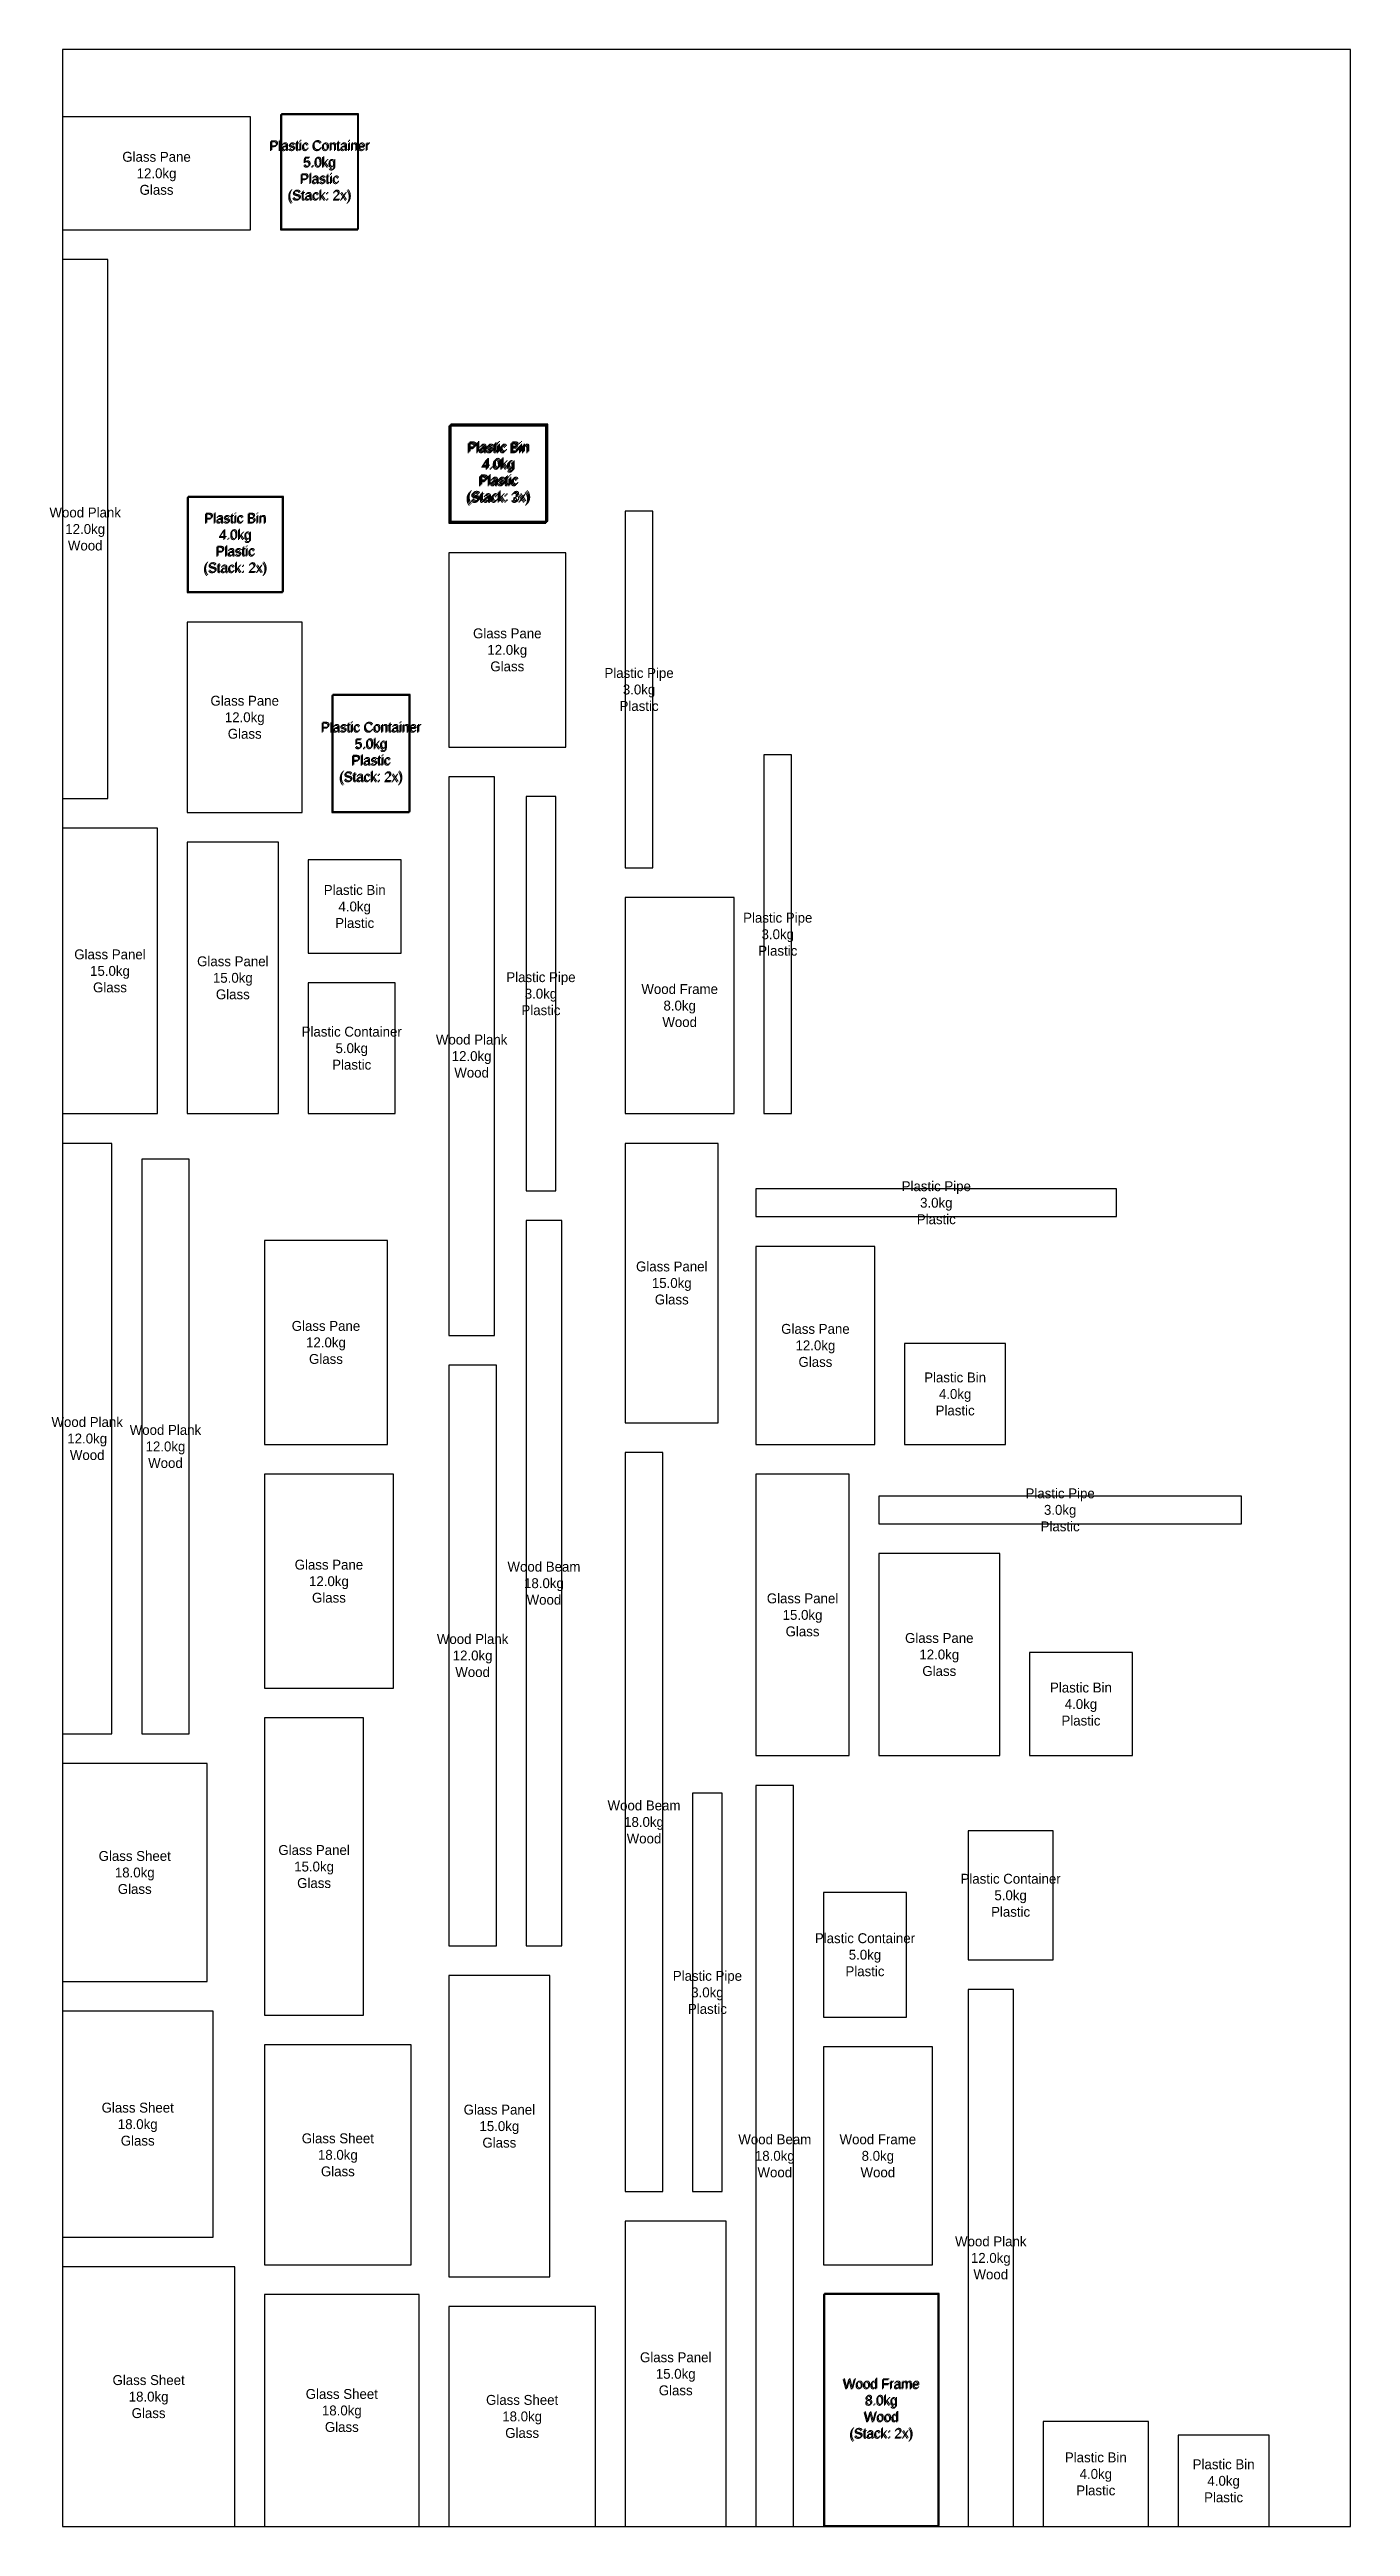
# Model space of a CAD drawing. Header units: metres. Extents: x -6 to 650, y 0 to 5450.
# Drawn here: x -6 to 650, y 2800 to 4050 of the extents above; entities that cross this region are included whole.
import ezdxf

# ---------------------------------------------------------------- set-up
doc = ezdxf.new("R2010")
doc.units = ezdxf.units.M

msp = doc.modelspace()

# ---------------------------------------------------------------- texts
at = {"char_height": 5, "attachment_point": 5}
for s, insert in [('Plastic Container\\P5.0kg\\PPlastic\\P(Stack: 2x)', (129.5, 3988)), ('Plastic Container\\P5.0kg\\PPlastic\\P(Stack: 2x)', (130, 3988.5)), ('Glass Pane\\P12.0kg\\PGlass', (47.5, 3987.5)), ('Plastic Bin\\P4.0kg\\PPlastic\\P(Stack: 3x)', (219.5, 3835.5)), ('Plastic Bin\\P4.0kg\\PPlastic\\P(Stack: 2x)', (220, 3836)), ('Plastic Bin\\P4.0kg\\PPlastic\\P(Stack: 3x)', (220.5, 3836.5)), ('Wood Plank\\P12.0kg\\PWood', (11.5, 3808)), ('Plastic Bin\\P4.0kg\\PPlastic\\P(Stack: 2x)', (87, 3800)), ('Plastic Bin\\P4.0kg\\PPlastic\\P(Stack: 2x)', (87.5, 3800.5)), ('Glass Pane\\P12.0kg\\PGlass', (224.5, 3747)), ('Plastic Pipe\\P3.0kg\\PPlastic', (291, 3727)), ('Glass Pane\\P12.0kg\\PGlass', (92, 3713)), ('Plastic Container\\P5.0kg\\PPlastic\\P(Stack: 2x)', (155.5, 3694.5)), ('Plastic Container\\P5.0kg\\PPlastic\\P(Stack: 2x)', (156, 3695)), ('Plastic Bin\\P4.0kg\\PPlastic', (147.5, 3617.5)), ('Plastic Pipe\\P3.0kg\\PPlastic', (361, 3603.5)), ('Glass Panel\\P15.0kg\\PGlass', (24, 3585)), ('Glass Panel\\P15.0kg\\PGlass', (86, 3581.5)), ('Plastic Pipe\\P3.0kg\\PPlastic', (241.5, 3573.5)), ('Wood Frame\\P8.0kg\\PWood', (311.5, 3567.5)), ('Plastic Container\\P5.0kg\\PPlastic', (146, 3546)), ('Wood Plank\\P12.0kg\\PWood', (206.5, 3542)), ('Plastic Pipe\\P3.0kg\\PPlastic', (441, 3468)), ('Glass Panel\\P15.0kg\\PGlass', (307.5, 3427.5)), ('Glass Pane\\P12.0kg\\PGlass', (133, 3397.5)), ('Glass Pane\\P12.0kg\\PGlass', (380, 3396)), ('Plastic Bin\\P4.0kg\\PPlastic', (450.5, 3371.5)), ('Wood Plank\\P12.0kg\\PWood', (12.5, 3349)), ('Wood Plank\\P12.0kg\\PWood', (52, 3345)), ('Plastic Pipe\\P3.0kg\\PPlastic', (503.5, 3313)), ('Glass Pane\\P12.0kg\\PGlass', (134.5, 3277)), ('Wood Beam\\P18.0kg\\PWood', (243, 3276)), ('Glass Panel\\P15.0kg\\PGlass', (373.5, 3260)), ('Wood Plank\\P12.0kg\\PWood', (207, 3239.5)), ('Glass Pane\\P12.0kg\\PGlass', (442.5, 3240)), ('Plastic Bin\\P4.0kg\\PPlastic', (514, 3215)), ('Wood Beam\\P18.0kg\\PWood', (293.5, 3155.5)), ('Glass Sheet\\P18.0kg\\PGlass', (36.5, 3130)), ('Glass Panel\\P15.0kg\\PGlass', (127, 3133)), ('Plastic Container\\P5.0kg\\PPlastic', (478.5, 3118.5)), ('Plastic Container\\P5.0kg\\PPlastic', (405, 3088.5)), ('Plastic Pipe\\P3.0kg\\PPlastic', (325.5, 3069.5)), ('Glass Sheet\\P18.0kg\\PGlass', (38, 3003)), ('Glass Panel\\P15.0kg\\PGlass', (220.5, 3002)), ('Glass Sheet\\P18.0kg\\PGlass', (139, 2987.5)), ('Wood Beam\\P18.0kg\\PWood', (359.5, 2987)), ('Wood Frame\\P8.0kg\\PWood', (411.5, 2987)), ('Wood Plank\\P12.0kg\\PWood', (468.5, 2935.5)), ('Glass Panel\\P15.0kg\\PGlass', (309.5, 2877)), ('Glass Sheet\\P18.0kg\\PGlass', (43.5, 2865.5)), ('Wood Frame\\P8.0kg\\PWood\\P(Stack: 2x)', (413.5, 2859)), ('Glass Sheet\\P18.0kg\\PGlass', (141, 2858.5)), ('Glass Sheet\\P18.0kg\\PGlass', (232, 2855.5)), ('Wood Frame\\P8.0kg\\PWood\\P(Stack: 2x)', (413, 2858.5)), ('Plastic Bin\\P4.0kg\\PPlastic', (521.5, 2826.5)), ('Plastic Bin\\P4.0kg\\PPlastic', (586, 2823))]:
    msp.add_mtext(s, dxfattribs=dict(at, insert=insert))

# ---------------------------------------------------------------- linework, layer by layer
for points in [[(0, 2800), (650, 2800), (650, 4050), (0, 4050), (0, 2800)], [(0, 3959), (95, 3959), (95, 4016), (0, 4016), (0, 3959)], [(110, 3959), (149, 3959), (149, 4017), (110, 4017), (110, 3959)], [(110.5, 3959.5), (149.5, 3959.5), (149.5, 4017.5), (110.5, 4017.5), (110.5, 3959.5)], [(0, 3672), (23, 3672), (23, 3944), (0, 3944), (0, 3672)], [(195, 3811), (244, 3811), (244, 3860), (195, 3860), (195, 3811)], [(195.5, 3811.5), (244.5, 3811.5), (244.5, 3860.5), (195.5, 3860.5), (195.5, 3811.5)], [(196, 3812), (245, 3812), (245, 3861), (196, 3861), (196, 3812)], [(63, 3776), (111, 3776), (111, 3824), (63, 3824), (63, 3776)], [(63.5, 3776.5), (111.5, 3776.5), (111.5, 3824.5), (63.5, 3824.5), (63.5, 3776.5)], [(284, 3637), (298, 3637), (298, 3817), (284, 3817), (284, 3637)], [(195, 3698), (254, 3698), (254, 3796), (195, 3796), (195, 3698)], [(63, 3665), (121, 3665), (121, 3761), (63, 3761), (63, 3665)], [(136, 3665), (175, 3665), (175, 3724), (136, 3724), (136, 3665)], [(136.5, 3665.5), (175.5, 3665.5), (175.5, 3724.5), (136.5, 3724.5), (136.5, 3665.5)], [(354, 3513), (368, 3513), (368, 3694), (354, 3694), (354, 3513)], [(195, 3401), (218, 3401), (218, 3683), (195, 3683), (195, 3401)], [(234, 3474), (249, 3474), (249, 3673), (234, 3673), (234, 3474)], [(0, 3513), (48, 3513), (48, 3657), (0, 3657), (0, 3513)], [(63, 3513), (109, 3513), (109, 3650), (63, 3650), (63, 3513)], [(124, 3594), (171, 3594), (171, 3641), (124, 3641), (124, 3594)], [(284, 3513), (339, 3513), (339, 3622), (284, 3622), (284, 3513)], [(124, 3513), (168, 3513), (168, 3579), (124, 3579), (124, 3513)], [(0, 3200), (25, 3200), (25, 3498), (0, 3498), (0, 3200)], [(40, 3200), (64, 3200), (64, 3490), (40, 3490), (40, 3200)], [(284, 3357), (331, 3357), (331, 3498), (284, 3498), (284, 3357)], [(350, 3461), (532, 3461), (532, 3475), (350, 3475), (350, 3461)], [(234, 3093), (252, 3093), (252, 3459), (234, 3459), (234, 3093)], [(102, 3346), (164, 3346), (164, 3449), (102, 3449), (102, 3346)], [(350, 3346), (410, 3346), (410, 3446), (350, 3446), (350, 3346)], [(425, 3346), (476, 3346), (476, 3397), (425, 3397), (425, 3346)], [(195, 3093), (219, 3093), (219, 3386), (195, 3386), (195, 3093)], [(284, 2969), (303, 2969), (303, 3342), (284, 3342), (284, 2969)], [(102, 3223), (167, 3223), (167, 3331), (102, 3331), (102, 3223)], [(350, 3189), (397, 3189), (397, 3331), (350, 3331), (350, 3189)], [(412, 3306), (595, 3306), (595, 3320), (412, 3320), (412, 3306)], [(412, 3189), (473, 3189), (473, 3291), (412, 3291), (412, 3189)], [(488, 3189), (540, 3189), (540, 3241), (488, 3241), (488, 3189)], [(102, 3058), (152, 3058), (152, 3208), (102, 3208), (102, 3058)], [(0, 3075), (73, 3075), (73, 3185), (0, 3185), (0, 3075)], [(318, 2969), (333, 2969), (333, 3170), (318, 3170), (318, 2969)], [(350, 2800), (369, 2800), (369, 3174), (350, 3174), (350, 2800)], [(457, 3086), (500, 3086), (500, 3151), (457, 3151), (457, 3086)], [(384, 3057), (426, 3057), (426, 3120), (384, 3120), (384, 3057)], [(195, 2926), (246, 2926), (246, 3078), (195, 3078), (195, 2926)], [(457, 2800), (480, 2800), (480, 3071), (457, 3071), (457, 2800)], [(0, 2946), (76, 2946), (76, 3060), (0, 3060), (0, 2946)], [(102, 2932), (176, 2932), (176, 3043), (102, 3043), (102, 2932)], [(384, 2932), (439, 2932), (439, 3042), (384, 3042), (384, 2932)], [(284, 2800), (335, 2800), (335, 2954), (284, 2954), (284, 2800)], [(0, 2800), (87, 2800), (87, 2931), (0, 2931), (0, 2800)], [(102, 2800), (180, 2800), (180, 2917), (102, 2917), (102, 2800)], [(384, 2800), (442, 2800), (442, 2917), (384, 2917), (384, 2800)], [(384.5, 2800.5), (442.5, 2800.5), (442.5, 2917.5), (384.5, 2917.5), (384.5, 2800.5)], [(195, 2800), (269, 2800), (269, 2911), (195, 2911), (195, 2800)], [(495, 2800), (548, 2800), (548, 2853), (495, 2853), (495, 2800)], [(563, 2800), (609, 2800), (609, 2846), (563, 2846), (563, 2800)]]:
    msp.add_lwpolyline(points, close=True)

msp.set_redraw_order([(e.dxf.handle, doc.entitydb.next_handle()) for e in msp.query("TEXT MTEXT ATTDEF DIMENSION ARC_DIMENSION")])  # texts and dimensions are drawn at this point

doc.saveas('drawing.dxf')
